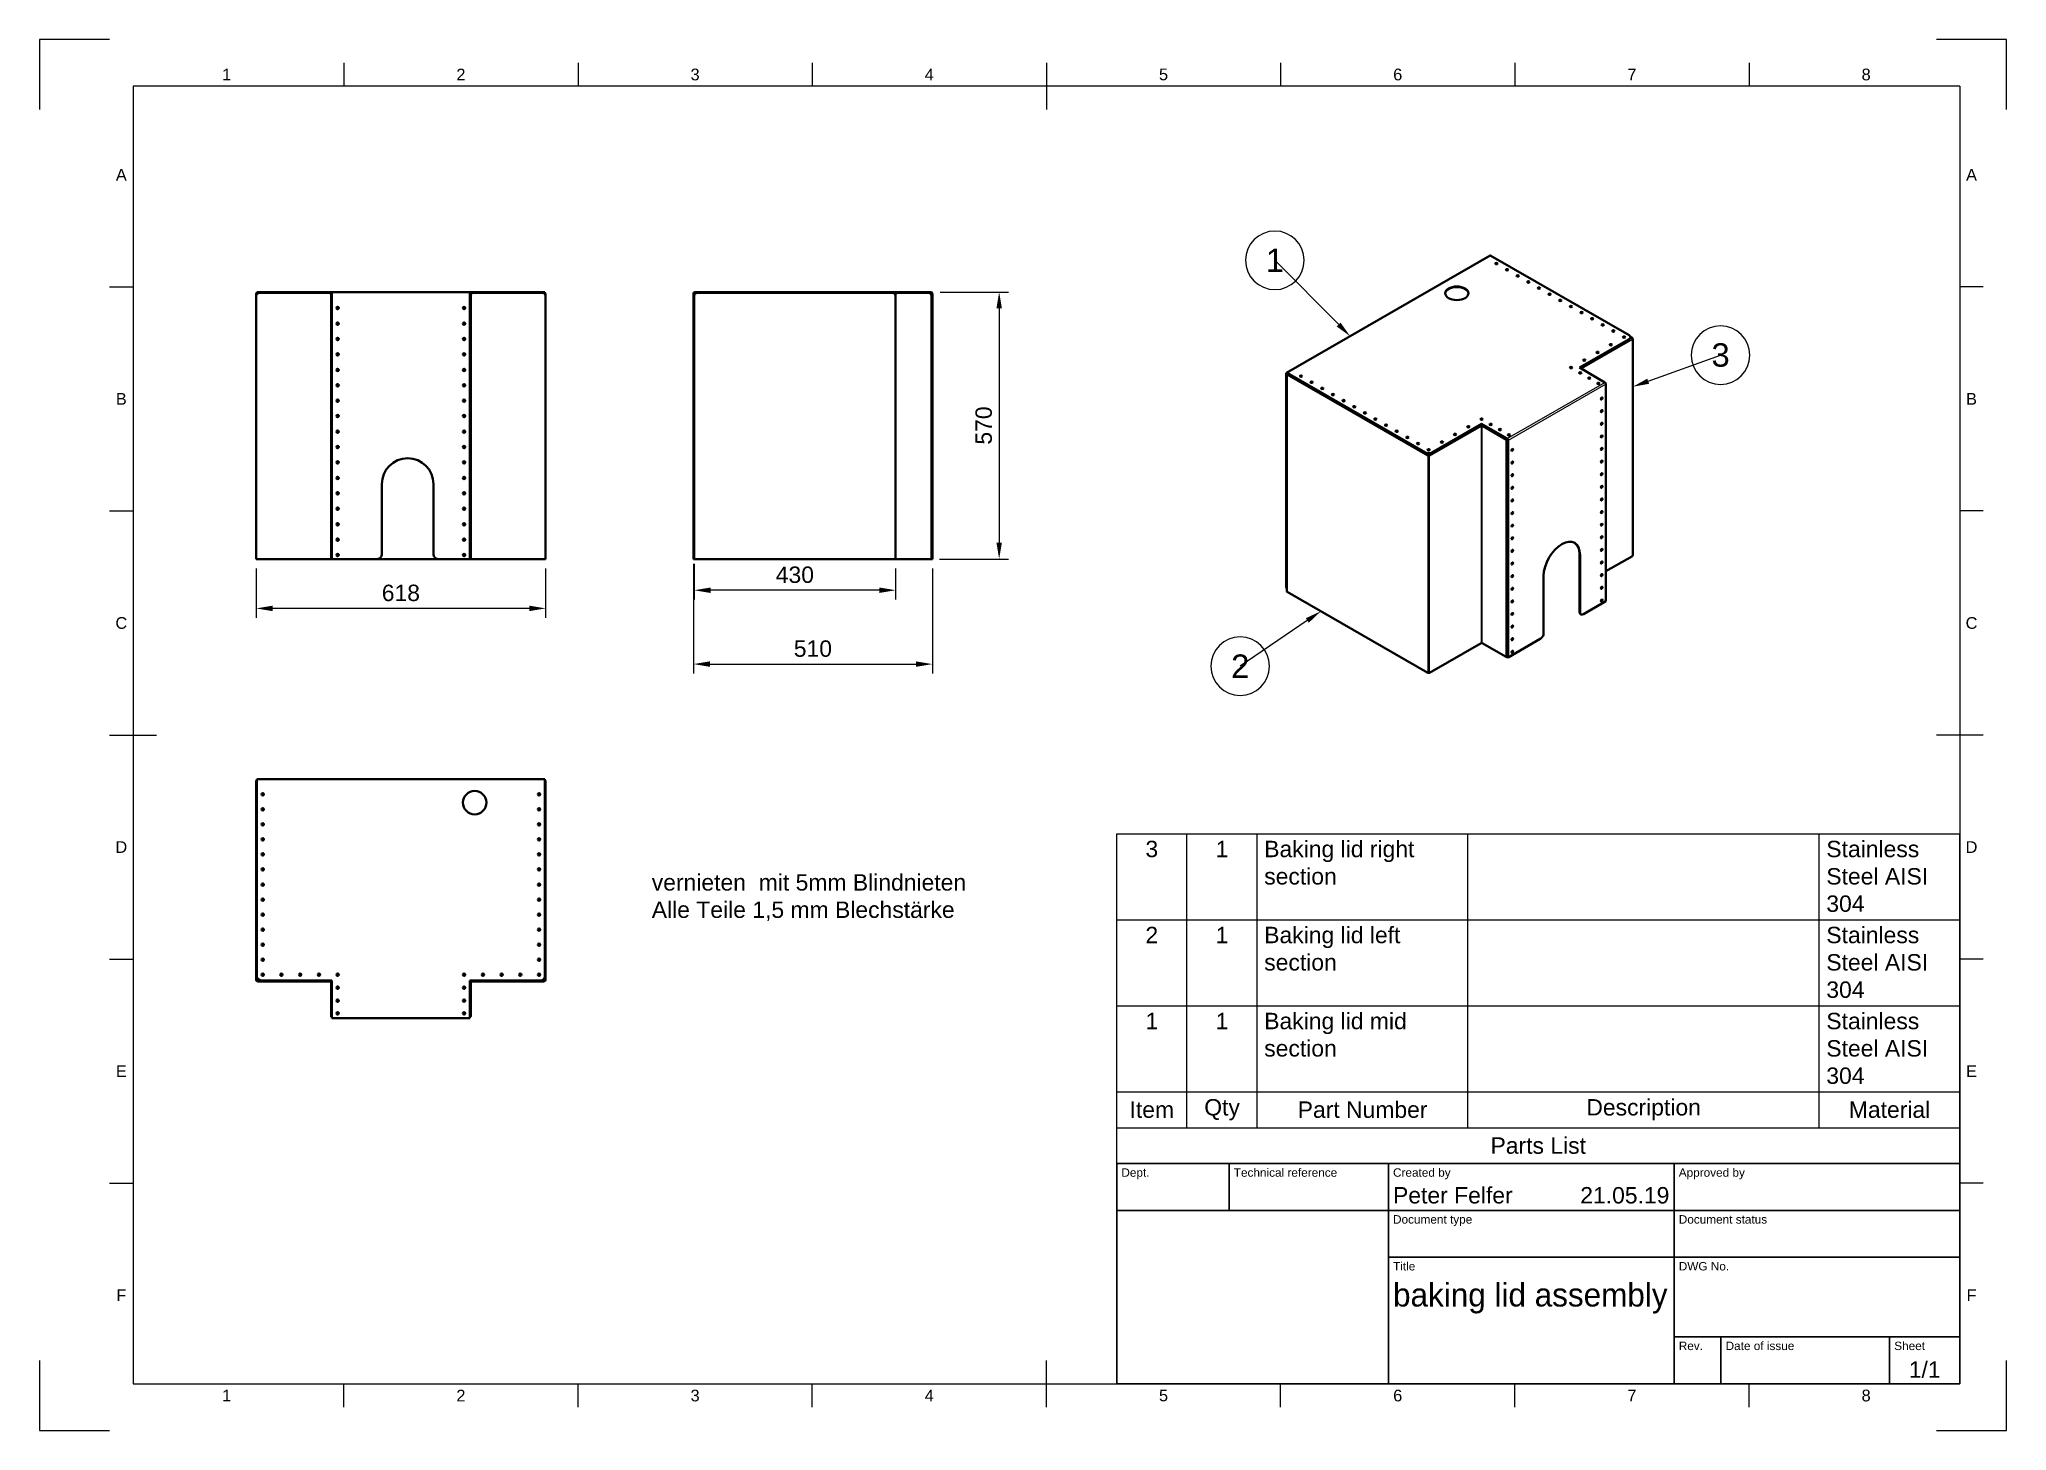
# Model space of a CAD drawing. Header units: millimetres. Extents: x 0 to 420, y 0 to 297.
import ezdxf
from ezdxf import colors
from ezdxf.entities.mleader import LeaderData, LeaderLine
from ezdxf.enums import TextEntityAlignment as Align
from ezdxf.math import Vec2, Vec3

# ---------------------------------------------------------------- set-up
doc = ezdxf.new("R2010")
doc.units = ezdxf.units.MM
doc.header["$LTSCALE"] = 0.75
for name, color, linetype, lineweight in [('Balloons', 7, 'Continuous', 25), ('Border', 7, 'Continuous', 25), ('FD_Dimensions', 7, 'Continuous', 25), ('Notes', 7, 'Continuous', 25), ('Parts Lists', 7, 'Continuous', 25), ('TitleBlock', 7, 'Continuous', 35), ('Visible', 7, 'Continuous', 50), ('Visible Narrow', 7, 'Continuous', 25)]:
    doc.layers.add(name, color=color, linetype=linetype, lineweight=lineweight)
doc.styles.add('FusionTitle', font='')
doc.styles.get("Standard").update_dxf_attribs({"font": 'arial.ttf'})
doc.styles.get('FusionTitle').set_extended_font_data('Arial Unicode MS')
doc.dimstyles.new('Dim-ISO-25', dxfattribs={"dimtxt": 3.5, "dimasz": 3.5, "dimexe": 2, "dimexo": 2, "dimgap": 1.5, "dimtad": 1, "dimzin": 12, "dimdsep": 46, "dimtxsty": 'Standard', "dimcen": 0, "dimazin": 3, "dimtp": 0.1, "dimtm": 0.1, "dimtfac": 0.714, "dimtmove": 0, "dimatfit": 3, "dimfxl": 1, "dimtzin": 12, "dimarcsym": 0})

msp = doc.modelspace()

# ---------------------------------------------------------------- texts
at = {"layer": 'Notes', "insert": (130.7454, 118.7868), "char_height": 3.5, "attachment_point": 1}
msp.add_mtext_dynamic_manual_height_columns('vernieten  mit 5mm Blindnieten\\PAlle Teile 1,5 mm Blechstärke', width=82.302825, gutter_width=17.5, heights=[0], dxfattribs=at)

# ---------------------------------------------------------------- blocks, each defined once
blk = doc.blocks.new('ISO_A3_SHEET')
at = {"layer": 'Border'}
for p, q in [((15, 297), (0, 297)), ((0, 297), (0, 282)), ((420, 297), (405, 297)), ((420, 282), (420, 297)), ((65, 292), (65, 287)), ((115, 292), (115, 287)), ((165, 292), (165, 287)), ((215, 292), (215, 282)), ((265, 292), (265, 287)), ((315, 292), (315, 287)), ((365, 292), (365, 287)), ((410, 287), (20, 287)), ((20, 287), (20, 10)), ((410, 287), (410, 10)), ((15, 244.16666), (20, 244.16666)), ((415, 244.16666), (410, 244.16666)), ((15, 196.33333), (20, 196.33333)), ((415, 196.33333), (410, 196.33333)), ((15, 148.5), (25, 148.5)), ((415, 148.5), (405, 148.5)), ((15, 100.66667), (20, 100.66667)), ((415, 100.66667), (410, 100.66667)), ((15, 52.83334), (20, 52.83334)), ((415, 52.83334), (410, 52.83334)), ((0, 15), (0, 0)), ((215, 5), (215, 15)), ((420, 0), (420, 15)), ((20, 10), (410, 10)), ((65, 5), (65, 10)), ((115, 5), (115, 10)), ((165, 5), (165, 10)), ((265, 5), (265, 10)), ((315, 5), (315, 10)), ((365, 5), (365, 10)), ((0, 0), (15, 0)), ((405, 0), (420, 0))]:
    blk.add_line(p, q, dxfattribs=at)
at = {"layer": 'Border', "style": 'FusionTitle'}
for s, p in [('1', (40, 289.5)), ('2', (90, 289.5)), ('3', (140, 289.5)), ('4', (190, 289.5)), ('5', (240, 289.5)), ('6', (290, 289.5)), ('7', (340, 289.5)), ('8', (390, 289.5)), ('A', (17.5, 268.08333)), ('A', (412.5, 268.08333)), ('B', (17.5, 220.25)), ('B', (412.5, 220.25)), ('C', (17.5, 172.41667)), ('C', (412.5, 172.41667)), ('D', (17.5, 124.58334)), ('D', (412.5, 124.58334)), ('E', (17.5, 76.75001)), ('E', (412.5, 76.75001)), ('F', (17.5, 28.91668)), ('F', (412.5, 28.91668)), ('1', (40, 7.5)), ('2', (90, 7.5)), ('3', (140, 7.5)), ('4', (190, 7.5)), ('5', (240, 7.5)), ('6', (290, 7.5)), ('7', (340, 7.5)), ('8', (390, 7.5))]:
    blk.add_text(s, height=2.5, dxfattribs=at).set_placement(p, align=Align.MIDDLE)
blk = doc.blocks.new('ISO_TITLEBLOCK')
at = {"layer": 'TitleBlock'}
for p, q in [((0, 47), (-180, 47)), ((-180, 47), (-180, 0)), ((-156, 37), (-156, 47)), ((-122, 0), (-122, 47)), ((-61, 0), (-61, 47)), ((0, 0), (0, 47)), ((-180, 37), (0, 37)), ((-122, 27), (0, 27)), ((-61, 10), (0, 10)), ((-51, 0), (-51, 10)), ((-15, 0), (-15, 10)), ((-180, 0), (0, 0))]:
    blk.add_line(p, q, dxfattribs=at)
at = {"layer": 'TitleBlock', "style": 'FusionTitle'}
for s, p in [('Dept.', (-179, 46)), ('Technical reference', (-155, 46)), ('Created by', (-121, 46)), ('Approved by', (-60, 46)), ('Document type', (-121, 36)), ('Document status', (-60, 36)), ('Title', (-121, 26)), ('DWG No.', (-60, 26)), ('Rev.', (-60, 9)), ('Date of issue', (-50, 9)), ('Sheet', (-14, 9))]:
    blk.add_text(s, height=1.8, dxfattribs=at).set_placement(p, align=Align.TOP_LEFT)
for tag, p, height in [('DEPT', (-179, 38.5), 3.5), ('TECHNICAL_REFERENCE', (-155, 38.5), 3.5), ('CREATED_BY', (-121, 38.5), 3.5), ('APPROVED_BY', (-60, 38.5), 3.5), ('DOCUMENT_TYPE', (-121, 28.5), 3.5), ('DOCUMENT_STATUS', (-60, 28.5), 3.5), ('TITLE_1', (-121, 16.5), 5), ('TITLE_2', (-121, 9), 5), ('TITLE_3', (-121, 1.5), 5), ('DATE_OF_ISSUE', (-50, 1.5), 3.5)]:
    blk.add_attdef(tag, p, '', height=height, dxfattribs=at)
for tag, p in [('CREATED_DATE', (-62, 38.5)), ('APPROVED_DATE', (-1, 38.5))]:
    blk.add_attdef(tag, text='', height=3.5, dxfattribs=at).set_placement(p, align=Align.RIGHT)
for tag, height, p in [('DRAWING_NUMBER', 5, (-30.5, 16.6)), ('REV', 3.5, (-56, 3.1)), ('SHEET', 3.5, (-7.5, 3.1))]:
    blk.add_attdef(tag, text='', height=height, dxfattribs=at).set_placement(p, align=Align.MIDDLE)
blk = doc.blocks.new('*T7')
at = {"layer": 'Parts Lists', "color": 0, "linetype": 'ByBlock', "lineweight": -2, "transparency": 16777216}
for p, q in [((0, 70.420646), (180, 70.420646)), ((0, 0), (0, 70.420646)), ((15, 7.666667), (15, 70.420646)), ((30, 7.666667), (30, 70.420646)), ((75, 7.666667), (75, 70.420646)), ((150, 7.666667), (150, 70.420646)), ((180, 0), (180, 70.420646)), ((0, 52.058208), (180, 52.058208)), ((0, 33.695771), (180, 33.695771)), ((0, 15.333333), (180, 15.333333)), ((0, 7.666667), (180, 7.666667)), ((0, 0), (180, 0))]:
    blk.add_line(p, q, dxfattribs=at)
at = {"layer": 'Parts Lists', "color": 0, "transparency": 16777216, "char_height": 3.5}
for s, insert, width, attachment_point in [('3', (7.5, 68.920646), 12, 2), ('1', (22.5, 68.920646), 12, 2), ('Baking lid right section', (31.5, 68.920646), 42, 1), ('Stainless Steel AISI 304', (151.5, 68.920646), 27, 1), ('2', (7.5, 50.558208), 12, 2), ('1', (22.5, 50.558208), 12, 2), ('Baking lid left section', (31.5, 50.558208), 42, 1), ('Stainless Steel AISI 304', (151.5, 50.558208), 27, 1), ('1', (7.5, 32.195771), 12, 2), ('1', (22.5, 32.195771), 12, 2), ('Baking lid mid section', (31.5, 32.195771), 42, 1), ('Stainless Steel AISI 304', (151.5, 32.195771), 27, 1), ('Item', (7.5, 11.5), 12, 5), ('Qty', (22.5, 11.5), 12, 5), ('Part Number', (52.5, 11.5), 42, 5), ('Description', (112.5, 11.5), 72, 5), ('Material', (165, 11.5), 27, 5), ('Parts List', (90, 3.833333), 177, 5)]:
    blk.add_mtext(s, dxfattribs=dict(at, insert=insert, width=width, attachment_point=attachment_point))
blk = doc.blocks.new('*B9')
at = {"transparency": 16777216}
for start, end in [(90, 270), (270, 90)]:
    blk.add_arc((0, 0), 6.25, start, end, dxfattribs=at)
at = {"transparency": 16777216, "insert": (0, 0), "char_height": 5, "attachment_point": 5}
blk.add_mtext('2', dxfattribs=at)
blk = doc.blocks.new('*B10')
at = {"transparency": 16777216}
for start, end in [(90, 270), (270, 90)]:
    blk.add_arc((0, 0), 6.25, start, end, dxfattribs=at)
at = {"transparency": 16777216, "insert": (0, 0), "char_height": 5, "attachment_point": 5}
blk.add_mtext('1', dxfattribs=at)
blk = doc.blocks.new('*B11')
at = {"transparency": 16777216}
for start, end in [(90, 270), (270, 90)]:
    blk.add_arc((0, 0), 6.25, start, end, dxfattribs=at)
at = {"transparency": 16777216, "insert": (0, 0), "char_height": 5, "attachment_point": 5}
blk.add_mtext('3', dxfattribs=at)
blk = doc.blocks.new('*D16')
at = {"layer": 'Defpoints', "color": 0, "transparency": 16777216}
for p in [(139.647137, 187.065647), (190.647137, 186.065647), (190.647137, 163.637089)]:
    blk.add_point(p, dxfattribs=at)
at = {"layer": 'FD_Dimensions', "lineweight": -2, "transparency": 16777216}
for p, q in [((139.647137, 185.065647), (139.647137, 161.637089)), ((190.647137, 184.065647), (190.647137, 161.637089)), ((143.147137, 163.637089), (187.147137, 163.637089))]:
    blk.add_line(p, q, dxfattribs=at)
at = {"layer": 'FD_Dimensions', "transparency": 16777216}
for points in [[(143.147137, 164.220422), (143.147137, 163.053755), (139.647137, 163.637089)], [(187.147137, 164.220422), (187.147137, 163.053755), (190.647137, 163.637089)]]:
    blk.add_solid(points, dxfattribs=at)
at = {"layer": 'FD_Dimensions', "color": 0, "transparency": 16777216, "insert": (165.147137, 166.924094), "char_height": 3.5, "attachment_point": 5}
blk.add_mtext('510', dxfattribs=at)
blk = doc.blocks.new('*D17')
at = {"layer": 'Defpoints', "color": 0, "transparency": 16777216}
for p in [(190.347137, 243.065647), (190.197137, 186.065647), (204.910257, 186.065647)]:
    blk.add_point(p, dxfattribs=at)
at = {"layer": 'FD_Dimensions', "lineweight": -2, "transparency": 16777216}
for p, q in [((192.347137, 243.065647), (206.910257, 243.065647)), ((204.910257, 239.565647), (204.910257, 189.565647)), ((192.197137, 186.065647), (206.910257, 186.065647))]:
    blk.add_line(p, q, dxfattribs=at)
at = {"layer": 'FD_Dimensions', "transparency": 16777216}
for points in [[(204.326924, 239.565647), (205.493591, 239.565647), (204.910257, 243.065647)], [(204.326924, 189.565647), (205.493591, 189.565647), (204.910257, 186.065647)]]:
    blk.add_solid(points, dxfattribs=at)
at = {"layer": 'FD_Dimensions', "color": 0, "transparency": 16777216, "insert": (201.623252, 214.565647), "char_height": 3.5, "attachment_point": 5, "rotation": 90}
blk.add_mtext('570', dxfattribs=at)
blk = doc.blocks.new('*D18')
at = {"layer": 'Defpoints', "color": 0, "transparency": 16777216}
for p in [(139.797137, 187.065647), (182.797137, 186.065647), (139.797137, 179.403174)]:
    blk.add_point(p, dxfattribs=at)
at = {"layer": 'FD_Dimensions', "lineweight": -2, "transparency": 16777216}
for p, q in [((139.797137, 185.065647), (139.797137, 177.403174)), ((182.797137, 184.065647), (182.797137, 177.403174)), ((179.297137, 179.403174), (143.297137, 179.403174))]:
    blk.add_line(p, q, dxfattribs=at)
at = {"layer": 'FD_Dimensions', "transparency": 16777216}
for points in [[(143.297137, 179.986507), (143.297137, 178.819841), (139.797137, 179.403174)], [(179.297137, 179.986507), (179.297137, 178.819841), (182.797137, 179.403174)]]:
    blk.add_solid(points, dxfattribs=at)
at = {"layer": 'FD_Dimensions', "color": 0, "transparency": 16777216, "insert": (161.297137, 182.691373), "char_height": 3.5, "attachment_point": 5}
blk.add_mtext('430', dxfattribs=at)
blk = doc.blocks.new('*D19')
at = {"layer": 'Defpoints', "color": 0, "transparency": 16777216}
for p in [(46.28327, 186.065647), (108.08327, 186.065647), (46.28327, 175.525029)]:
    blk.add_point(p, dxfattribs=at)
at = {"layer": 'FD_Dimensions', "lineweight": -2, "transparency": 16777216}
for p, q in [((46.28327, 184.065647), (46.28327, 173.525029)), ((108.08327, 184.065647), (108.08327, 173.525029)), ((104.58327, 175.525029), (49.78327, 175.525029))]:
    blk.add_line(p, q, dxfattribs=at)
at = {"layer": 'FD_Dimensions', "transparency": 16777216}
for points in [[(49.78327, 176.108362), (49.78327, 174.941696), (46.28327, 175.525029)], [(104.58327, 176.108362), (104.58327, 174.941696), (108.08327, 175.525029)]]:
    blk.add_solid(points, dxfattribs=at)
at = {"layer": 'FD_Dimensions', "color": 0, "transparency": 16777216, "insert": (77.18327, 178.812034), "char_height": 3.5, "attachment_point": 5}
blk.add_mtext('618', dxfattribs=at)

# ---------------------------------------------------------------- dimensions: what is measured, and where the dimension line sits
at = {"layer": 'FD_Dimensions'}
for base, p1, p2, angle, picture, middle in [((204.9103, 186.0656), (190.3471, 243.0656), (190.1971, 186.0656), 90, '*D17', (201.6233, 214.5656)), ((46.2833, 175.525), (108.0833, 186.0656), (46.2833, 186.0656), 180, '*D19', (77.1833, 178.812)), ((139.7971, 179.4032), (182.7971, 186.0656), (139.7971, 187.0656), 180, '*D18', (161.2971, 182.6914))]:
    dim = msp.add_linear_dim(base=base, p1=p1, p2=p2, angle=angle, dimstyle='Dim-ISO-25', override={"dimlfac": 10, "dimclrd": 256, "dimclre": 256}, dxfattribs=at)
    dim.commit()
    dim.dimension.update_dxf_attribs({"geometry": picture, "text_midpoint": middle})
dim = msp.add_linear_dim(base=(190.6471, 163.6371), p1=(139.6471, 187.0656), p2=(190.6471, 186.0656), dimstyle='Dim-ISO-25', override={"dimlfac": 10, "dimclrd": 256, "dimclre": 256}, dxfattribs=at)
dim.commit()
dim.dimension.update_dxf_attribs({"geometry": '*D16', "text_midpoint": (165.1471, 166.9241)})

# ---------------------------------------------------------------- linework, layer by layer
at = {"layer": 'Visible', "extrusion": (0.707107, -0.407196, 0.578093)}
for p, q in [((309.7487, 250.8345), (266.2616, 225.7919)), ((339.3847, 233.8397), (309.8984, 250.8198)), ((328.7781, 226.9174), (339.3847, 233.0253)), ((328.8846, 226.8561), (339.3847, 232.9027)), ((339.6611, 233.5367), (339.9918, 233.3462)), ((339.8047, 233.2667), (339.6748, 233.2667)), ((339.6776, 233.3099), (339.6776, 233.4325)), ((339.8047, 233.3531), (339.6776, 233.3531)), ((339.8047, 233.3531), (339.8047, 233.2667)), ((340.1797, 233.0646), (340.1797, 186.8323)), ((334.2229, 223.782), (328.7781, 226.9174)), ((266.1992, 225.6541), (266.1992, 180.1167)), ((266.3052, 225.593), (266.3052, 180.0557)), ((266.3234, 225.4093), (266.3234, 179.177)), ((266.4113, 225.7772), (295.8977, 208.7972)), ((295.8977, 208.6745), (266.4113, 225.6546)), ((266.4113, 225.5674), (266.487, 225.611)), ((266.4113, 225.5674), (266.4895, 225.5224)), ((266.4113, 225.5315), (266.4113, 225.5674)), ((266.4113, 225.5315), (266.4732, 225.4959)), ((328.9024, 225.6931), (328.9024, 225.6568)), ((334.435, 223.4145), (334.435, 177.0596)), ((297.3119, 208.7972), (307.9185, 214.9051)), ((307.9185, 214.7825), (297.3119, 208.6745)), ((307.9185, 214.7825), (307.9185, 214.9051)), ((307.9185, 214.9051), (313.3632, 211.7697)), ((313.3632, 211.6471), (307.9185, 214.7825)), ((308.1306, 215.8469), (308.1306, 215.8766)), ((308.1306, 214.6274), (308.1306, 214.6603)), ((313.1511, 211.4018), (313.2571, 211.4629)), ((313.3632, 211.6471), (313.3632, 211.6466)), ((313.3725, 211.6412), (313.3632, 211.6466)), ((313.4693, 165.1084), (313.4693, 211.4633)), ((313.5753, 211.4023), (313.5753, 165.0473)), ((296.5298, 209.4227), (296.5298, 209.3)), ((296.5298, 208.4327), (296.5298, 208.5075)), ((296.5298, 208.4327), (296.5298, 208.31)), ((296.6798, 209.3), (296.6798, 209.4227)), ((296.6798, 208.4327), (296.6798, 208.5075)), ((296.6798, 208.4327), (296.6798, 208.31)), ((328.8135, 174.7621), (328.8135, 187.0253)), ((328.9196, 186.9642), (328.9196, 174.701)), ((340.0918, 186.7102), (334.435, 183.4526)), ((321.1414, 170.2219), (321.1414, 182.4851)), ((296.3926, 161.7898), (266.4113, 179.0549)), ((329.6267, 174.2907), (334.435, 177.0596)), ((329.1276, 174.2416), (329.0216, 174.3027)), ((307.8124, 168.1217), (296.8169, 161.7898)), ((313.1511, 165.1695), (308.0245, 168.1217)), ((313.5753, 165.0473), (320.4343, 168.9971)), ((313.5753, 165.0473), (313.4693, 165.1084))]:
    msp.add_line(p, q, dxfattribs=at)
at = {"layer": 'Visible'}
for p, q in [((46.2833, 242.6156), (46.5833, 242.6156)), ((46.2833, 242.6156), (46.2833, 186.0656)), ((46.4333, 243.0656), (47.4333, 243.0656)), ((46.4333, 243.0656), (46.4333, 242.9156)), ((46.4333, 242.9156), (46.4333, 242.8755)), ((46.5833, 242.9156), (46.4333, 242.9156)), ((46.5833, 242.9156), (46.5833, 242.7656)), ((46.5833, 242.9156), (46.6751, 242.9156)), ((46.6186, 242.7656), (46.5833, 242.7656)), ((46.5932, 242.6596), (46.5833, 242.6596)), ((46.5833, 242.6596), (46.5833, 242.6156)), ((46.6893, 242.9156), (46.6751, 242.9156)), ((46.6893, 242.9156), (46.9065, 242.9156)), ((47.4333, 242.9156), (46.9065, 242.9156)), ((47.4333, 243.0656), (62.4333, 243.0656)), ((62.4333, 242.9156), (47.4333, 242.9156)), ((62.1333, 242.9156), (62.1333, 242.6156)), ((62.2833, 242.6156), (62.1333, 242.6156)), ((62.4333, 242.6156), (62.2833, 242.6156)), ((62.2833, 186.0656), (62.2833, 242.6156)), ((62.4333, 242.7656), (62.4333, 243.0656)), ((62.4333, 243.0656), (91.9333, 243.0656)), ((62.4333, 242.7656), (62.4333, 186.0656)), ((91.9333, 242.7656), (91.9333, 243.0656)), ((91.9333, 243.0656), (106.9333, 243.0656)), ((91.9333, 242.9156), (106.9333, 242.9156)), ((91.9333, 242.7656), (91.9333, 186.0656)), ((91.9333, 242.6156), (92.0833, 242.6156)), ((92.0833, 242.6156), (92.0833, 186.0656)), ((92.2333, 242.6156), (92.0833, 242.6156)), ((92.2333, 242.9156), (92.2333, 242.6156)), ((106.9333, 243.0656), (107.9333, 243.0656)), ((107.4601, 242.9156), (106.9333, 242.9156)), ((107.4601, 242.9156), (107.6772, 242.9156)), ((107.6914, 242.9156), (107.6772, 242.9156)), ((107.7833, 242.9156), (107.6914, 242.9156)), ((107.7833, 242.7656), (107.7479, 242.7656)), ((107.7833, 242.6596), (107.7733, 242.6596)), ((107.9333, 242.9156), (107.7833, 242.9156)), ((107.7833, 242.9156), (107.7833, 242.7656)), ((107.7833, 242.6156), (107.7833, 242.6596)), ((107.7833, 242.6156), (108.0833, 242.6156)), ((107.9333, 242.9156), (107.9333, 243.0656)), ((107.9333, 242.8755), (107.9333, 242.9156)), ((108.0833, 186.0656), (108.0833, 242.6156)), ((73.1333, 187.0656), (73.1333, 202.0656)), ((84.1333, 202.0656), (84.1333, 187.0656)), ((63.7333, 199.8472), (63.7333, 200.3371)), ((63.7333, 196.5531), (63.7333, 197.0429)), ((63.7333, 193.2589), (63.7333, 193.7488)), ((63.7333, 189.9648), (63.7333, 190.4547)), ((46.5833, 186.0656), (46.2833, 186.0656)), ((62.1333, 186.0656), (46.5833, 186.0656)), ((62.1333, 186.0656), (62.2833, 186.0656)), ((62.4333, 186.0656), (62.2833, 186.0656)), ((62.4333, 186.0656), (72.1333, 186.0656)), ((63.7333, 187.0656), (63.7333, 187.1606)), ((72.1333, 186.0656), (85.1333, 186.0656)), ((85.1333, 186.0656), (91.9333, 186.0656)), ((91.9333, 186.0656), (92.0833, 186.0656)), ((92.0833, 186.0656), (92.2333, 186.0656)), ((107.7833, 186.0656), (92.2333, 186.0656)), ((108.0833, 186.0656), (107.7833, 186.0656))]:
    msp.add_line(p, q, dxfattribs=at)
at = {"layer": 'Visible', "extrusion": (1, -2e-16, 2.967e-13)}
for p, q in [((139.6471, 242.7656), (139.6471, 187.0656)), ((139.7971, 242.7656), (139.7971, 187.0656)), ((139.7971, 242.6596), (139.9471, 242.6596)), ((139.7971, 242.6156), (140.0971, 242.6156)), ((139.9471, 243.0656), (181.6471, 243.0656)), ((181.6471, 242.9156), (139.9471, 242.9156)), ((139.9471, 242.6596), (139.9471, 242.6156)), ((140.0532, 242.9156), (140.0532, 242.7656)), ((140.0971, 242.7656), (140.0532, 242.7656)), ((140.0971, 242.9156), (140.0971, 242.6156)), ((181.6471, 243.0656), (182.6471, 243.0656)), ((182.1739, 242.9156), (181.6471, 242.9156)), ((182.1739, 242.9156), (182.3911, 242.9156)), ((182.4053, 242.9156), (182.3911, 242.9156)), ((182.4971, 242.9156), (182.4053, 242.9156)), ((182.4971, 242.7656), (182.4618, 242.7656)), ((182.4971, 242.9156), (182.4971, 242.7656)), ((182.6471, 242.9156), (182.4971, 242.9156)), ((182.4971, 242.6156), (182.7971, 242.6156)), ((182.6471, 243.0656), (190.3471, 243.0656)), ((182.6471, 242.9156), (182.6471, 243.0656)), ((190.3471, 242.9156), (182.6471, 242.9156)), ((182.9471, 242.6156), (182.7971, 242.6156)), ((182.7971, 186.0656), (182.7971, 242.6156)), ((182.9471, 242.9156), (182.9471, 242.6156)), ((190.1971, 242.9156), (190.1971, 242.6156)), ((190.2411, 242.7656), (190.1971, 242.7656)), ((190.4971, 242.6156), (190.1971, 242.6156)), ((190.2411, 242.9156), (190.2411, 242.7656)), ((190.3471, 242.6156), (190.3471, 242.6596)), ((190.4971, 242.6596), (190.3471, 242.6596)), ((190.4971, 186.0656), (190.4971, 242.7656)), ((190.6471, 242.7656), (190.6471, 186.0656)), ((139.6471, 186.0656), (139.6471, 187.0656)), ((139.6471, 186.0656), (139.7971, 186.0656)), ((139.7971, 187.0656), (139.7971, 186.5389)), ((139.7971, 186.0656), (139.7971, 186.5389)), ((139.7971, 186.0656), (140.0971, 186.0656)), ((182.4971, 186.0656), (140.0971, 186.0656)), ((182.7971, 186.0656), (182.4971, 186.0656)), ((182.7971, 186.0656), (182.9471, 186.0656)), ((190.1971, 186.0656), (182.9471, 186.0656)), ((190.4971, 186.0656), (190.1971, 186.0656)), ((190.6471, 186.0656), (190.4971, 186.0656))]:
    msp.add_line(p, q, dxfattribs=at)
at = {"layer": 'Visible', "extrusion": (-1e-16, -1, 2.967e-13)}
for p, q in [((46.2833, 96.2125), (46.2833, 138.6125)), ((46.4333, 138.6125), (46.2833, 138.6125)), ((46.4333, 139.0625), (107.9333, 139.0625)), ((46.4333, 139.0625), (46.4333, 138.7625)), ((46.4333, 138.7625), (46.4333, 97.0625)), ((107.9333, 139.0625), (107.9333, 138.7625)), ((107.9333, 97.0625), (107.9333, 138.7625)), ((107.9333, 138.6125), (108.0833, 138.6125)), ((108.0833, 138.6125), (108.0833, 96.2125)), ((46.4333, 96.2125), (46.2833, 96.2125)), ((46.5833, 96.3185), (46.6751, 96.4104)), ((62.1333, 95.9125), (46.5833, 95.9125)), ((46.6893, 96.2125), (46.7812, 96.3043)), ((47.4333, 96.0625), (62.4333, 96.0625)), ((62.1333, 96.0625), (62.1333, 95.9125)), ((62.2833, 88.5125), (62.2833, 95.7625)), ((62.4333, 95.7625), (62.2833, 95.7625)), ((62.4333, 96.0625), (62.4333, 88.3625)), ((91.9333, 96.0625), (106.9333, 96.0625)), ((91.9333, 88.3625), (91.9333, 96.0625)), ((91.9333, 95.7625), (92.0833, 95.7625)), ((92.0833, 95.7625), (92.0833, 88.5125)), ((92.2333, 96.0625), (92.2333, 95.9125)), ((107.7833, 95.9125), (92.2333, 95.9125)), ((107.6772, 96.2125), (107.5854, 96.3043)), ((107.7833, 96.3185), (107.6914, 96.4104)), ((108.0833, 96.2125), (107.9333, 96.2125)), ((62.4333, 88.5125), (62.2833, 88.5125)), ((62.4333, 88.0625), (62.4333, 88.3625)), ((91.9333, 88.5125), (92.0833, 88.5125)), ((91.9333, 88.0625), (91.9333, 88.3625)), ((91.9333, 88.0625), (62.4333, 88.0625))]:
    msp.add_line(p, q, dxfattribs=at)
at = {"layer": 'Visible', "extrusion": (0, 0, -1)}
for centre, radius in [((-63.6833, 239.6215), 0.25), ((-90.6833, 239.6215), 0.25), ((-63.6833, 236.3274), 0.25), ((-90.6833, 236.3274), 0.25), ((-63.6833, 233.0333), 0.25), ((-90.6833, 233.0333), 0.25), ((-63.6833, 229.7392), 0.25), ((-90.6833, 229.7392), 0.25), ((-63.6833, 226.4451), 0.25), ((-63.6833, 223.1509), 0.25), ((-90.6833, 226.4451), 0.25), ((-90.6833, 223.1509), 0.25), ((-63.6833, 219.8568), 0.25), ((-90.6833, 219.8568), 0.25), ((-63.6833, 216.5627), 0.25), ((-90.6833, 216.5627), 0.25), ((-63.6833, 213.2686), 0.25), ((-63.6833, 209.9745), 0.25), ((-90.6833, 213.2686), 0.25), ((-90.6833, 209.9745), 0.25), ((-63.6833, 206.6804), 0.25), ((-90.6833, 206.6804), 0.25), ((-63.6833, 203.3862), 0.25), ((-90.6833, 203.3862), 0.25), ((-63.6833, 200.0921), 0.25), ((-90.6833, 200.0921), 0.25), ((-63.6833, 196.798), 0.25), ((-63.6833, 193.5039), 0.25), ((-90.6833, 196.798), 0.25), ((-90.6833, 193.5039), 0.25), ((-63.6833, 190.2098), 0.25), ((-90.6833, 190.2098), 0.25), ((-63.6833, 186.9156), 0.25), ((-90.6833, 186.9156), 0.25), ((-47.6833, 135.8509), 0.25), ((-92.9333, 134.0625), 2.5), ((-106.6833, 135.8509), 0.25), ((-47.6833, 132.6394), 0.25), ((-106.6833, 132.6394), 0.25), ((-47.6833, 129.4279), 0.25), ((-47.6833, 126.2163), 0.25), ((-106.6833, 129.4279), 0.25), ((-106.6833, 126.2163), 0.25), ((-47.6833, 123.0048), 0.25), ((-106.6833, 123.0048), 0.25), ((-47.6833, 119.7933), 0.25), ((-106.6833, 119.7933), 0.25), ((-47.6833, 116.5817), 0.25), ((-47.6833, 113.3702), 0.25), ((-106.6833, 116.5817), 0.25), ((-106.6833, 113.3702), 0.25), ((-47.6833, 110.1586), 0.25), ((-106.6833, 110.1586), 0.25), ((-47.6833, 106.9471), 0.25), ((-106.6833, 106.9471), 0.25), ((-47.6833, 103.7356), 0.25), ((-106.6833, 103.7356), 0.25), ((-47.6833, 100.524), 0.25), ((-47.6833, 97.3125), 0.25), ((-51.6833, 97.3125), 0.25), ((-55.6833, 97.3125), 0.25), ((-59.6833, 97.3125), 0.25), ((-63.6833, 97.3125), 0.25), ((-90.6833, 97.3125), 0.25), ((-94.6833, 97.3125), 0.25), ((-98.6833, 97.3125), 0.25), ((-102.6833, 97.3125), 0.25), ((-106.6833, 100.524), 0.25), ((-106.6833, 97.3125), 0.25), ((-63.6833, 94.5625), 0.25), ((-90.6833, 94.5625), 0.25), ((-63.6833, 91.8125), 0.25), ((-63.6833, 89.0625), 0.25), ((-90.6833, 91.8125), 0.25), ((-90.6833, 89.0625), 0.25)]:
    msp.add_circle(centre, radius, dxfattribs=at)
for centre, radius, start, end in [((-62.5833, 242.6156), 0.3, 0, 60), ((-78.6333, 202.0656), 5.5, 0, 180), ((-92.9333, 191.0656), 2.5, 333.749035, 344.598121), ((-62.7333, 187.0656), 1, 180, 203.44514), ((-72.1333, 187.0656), 1, 180, 270), ((-85.1333, 187.0656), 1, 270, 0), ((-46.5833, 138.6125), 0.3, 0, 60), ((-47.4333, 97.0625), 1, 270, 0), ((-106.9333, 97.0625), 1, 180, 270), ((-46.5833, 96.2125), 0.3, 270, 0), ((-62.1333, 95.7625), 0.3, 90, 180), ((-92.2333, 95.7625), 0.3, 0, 90), ((-107.7833, 96.2125), 0.3, 180, 270), ((-91.7833, 88.5125), 0.3, 180, 240)]:
    msp.add_arc(centre, radius, start, end, dxfattribs=at)
at = {"layer": 'Visible'}
for centre, radius, start, end in [((91.7833, 242.6156), 0.3, 0, 60), ((139.9471, 242.7656), 0.3, 90, 180), ((139.9471, 242.7656), 0.15, 90, 180), ((190.3471, 242.7656), 0.15, 0, 90), ((107.7833, 138.6125), 0.3, 0, 60), ((46.5833, 96.2125), 0.15, 180, 270), ((62.1333, 95.7625), 0.15, 0, 90), ((92.2333, 95.7625), 0.15, 90, 180), ((107.7833, 96.2125), 0.15, 270, 0), ((62.5833, 88.5125), 0.3, 180, 240)]:
    msp.add_arc(centre, radius, start, end, dxfattribs=at)
at = {"layer": 'Visible', "extrusion": (0, -2e-16, -1)}
msp.add_arc((-190.3471, 242.7656), 0.3, 90, 180, dxfattribs=at)
at = {"layer": 'Visible'}
for centre, major_axis, ratio, start_param, end_param in [((309.8984, 250.5745), (-0.1497, 0.26), 0.57809312, -0.78346445, 0), ((311.0733, 249.0026), (-0.25, 0), 0.5758617, 3.58155794, 5.84322002), ((311.0733, 248.8799), (-0.25, 0), 0.5758617, 4.16103515, 5.26374281), ((313.3442, 247.6948), (-0.25, 0), 0.5758617, 3.58155794, 5.84322002), ((302.6152, 242.6754), (2.5, 0), 0.5758617, 0.04260369, 3.09898896), ((313.3442, 247.5722), (0.25, 0), 0.5758617, 1.0194425, 2.12215016), ((315.6151, 246.3871), (-0.25, 0), 0.5758617, 3.58155794, 5.84322002), ((315.6151, 246.2645), (0.25, 0), 0.5758617, 1.0194425, 2.12215016), ((317.886, 245.0794), (0.25, 0), 0.5758617, 0.43996528, 2.70162737), ((317.886, 244.9568), (-0.25, 0), 0.5758617, 4.16103515, 5.26374281), ((320.1569, 243.7717), (0.25, 0), 0.5758617, 0.43996528, 2.70162737), ((320.1569, 243.649), (-0.25, 0), 0.5758617, 4.16103515, 5.26374281), ((322.4278, 242.4639), (0.25, 0), 0.5758617, 0.43996528, 2.70162737), ((322.4278, 242.3413), (-0.25, 0), 0.5758617, 4.16103515, 5.26374281), ((324.6987, 241.1562), (0.25, 0), 0.5758617, 0.43996528, 2.70162737), ((324.6987, 241.0336), (-0.25, 0), 0.5758617, 4.16103515, 5.26374281), ((326.9696, 239.8485), (0.25, 0), 0.5758617, 0.43996528, 2.70162737), ((326.9696, 239.7259), (-0.25, 0), 0.5758617, 4.16103515, 5.26374281), ((329.2405, 238.5408), (0.25, 0), 0.5758617, 0.43996528, 2.70162737), ((329.2405, 238.4181), (-0.25, 0), 0.5758617, 4.16103515, 5.26374281), ((331.5114, 237.233), (-0.25, 0), 0.5758617, 3.58155794, 5.84322002), ((331.5114, 237.1104), (0.25, 0), 0.5758617, 1.0194425, 2.12215016), ((333.7823, 235.9253), (0.25, 0), 0.5758617, 0.43996528, 2.70162737), ((333.7823, 235.8027), (0.25, 0), 0.5758617, 1.0194425, 2.12215016), ((335.4956, 231.6811), (0.25, 0), 0.5758617, 0.43996528, 2.70162737), ((335.4956, 231.5585), (0.25, 0), 0.5758617, 1.0194425, 2.12215016), ((336.0532, 234.6176), (0.25, 0), 0.5758617, 0.43996528, 2.70162737), ((336.0532, 234.495), (-0.25, 0), 0.5758617, 4.16103515, 5.26374281), ((338.3241, 233.3099), (0.25, 0), 0.5758617, 0.43996528, 2.70162737), ((338.3241, 233.1872), (-0.25, 0), 0.5758617, 4.16103515, 5.26374281), ((338.6776, 233.3099), (1, 0), 0.5758617, -0.78539816, 0), ((339.8797, 233.0646), (-0.15, 0), 0.5758617, 3.4496788, 3.62824115), ((327.0104, 226.7947), (-0.25, 0), 0.5758617, 3.58155794, 5.84322002), ((328.8842, 226.7327), (-0.1497, 0.26), 0.57809312, 4.45698616, 5.07594893), ((329.8388, 228.4235), (0.25, 0), 0.5758617, 0.43996528, 2.70162737), ((329.8388, 228.3009), (0.25, 0), 0.5758617, 1.0194425, 2.12215016), ((332.6672, 230.0523), (0.25, 0), 0.5758617, 0.43996528, 2.70162737), ((332.6672, 229.9297), (0.25, 0), 0.5758617, 1.0194425, 2.12215016), ((266.4113, 225.532), (-0.1497, 0.26), 0.57809312, -0.78346445, 0.78733187), ((266.4113, 225.532), (-0.0749, 0.13), 0.57809312, -0.78346445, 0.78733187), ((269.354, 224.978), (0.25, 0), 0.5758617, 0.43996528, 2.70162737), ((269.354, 224.8554), (-0.25, 0), 0.5758617, 4.16103515, 5.26374281), ((271.6249, 223.6703), (-0.25, 0), 0.5758617, 3.58155794, 5.84322002), ((271.6249, 223.5477), (-0.25, 0), 0.5758617, 4.16103515, 5.26374281), ((328.9549, 225.6749), (-0.25, 0), 0.5758617, 3.58155794, 5.84322002), ((328.9549, 225.5523), (-0.25, 0), 0.5758617, 4.16103515, 5.26374281), ((330.8995, 224.5552), (0.25, 0), 0.5758617, 0.43996528, 2.70162737), ((330.8995, 224.4325), (-0.25, 0), 0.5758617, 4.16103515, 5.26374281), ((332.844, 223.4354), (0.25, 0), 0.5758617, 0.43996528, 2.70162737), ((332.844, 223.3127), (-0.25, 0), 0.5758617, 4.16103515, 5.26374281), ((273.8958, 222.3626), (-0.25, 0), 0.5758617, 3.58155794, 5.84322002), ((273.8958, 222.2399), (-0.25, 0), 0.5758617, 4.16103515, 5.26374281), ((276.1667, 221.0548), (0.25, 0), 0.5758617, 0.43996528, 2.70162737), ((276.1667, 220.9322), (-0.25, 0), 0.5758617, 4.16103515, 5.26374281), ((278.4376, 219.7471), (0.25, 0), 0.5758617, 0.43996528, 2.70162737), ((278.4376, 219.6245), (-0.25, 0), 0.5758617, 4.16103515, 5.26374281), ((280.7085, 218.4394), (-0.25, 0), 0.5758617, 3.58155794, 5.84322002), ((280.7085, 218.3168), (-0.25, 0), 0.5758617, 4.16103515, 5.26374281), ((333.339, 220.4572), (0.1248, 0.2166), 0.57809312, 4.15170592, 5.27307204), ((333.445, 220.3962), (0.1248, 0.2166), 0.57809312, 3.57883851, 5.84593945), ((282.9794, 217.1317), (0.25, 0), 0.5758617, 0.43996528, 2.70162737), ((282.9794, 217.009), (0.25, 0), 0.5758617, 1.0194425, 2.12215016), ((285.2503, 215.8239), (0.25, 0), 0.5758617, 0.43996528, 2.70162737), ((285.2503, 215.7013), (-0.25, 0), 0.5758617, 4.16103515, 5.26374281), ((287.5212, 214.5162), (-0.25, 0), 0.5758617, 3.58155794, 5.84322002), ((287.5212, 214.3936), (-0.25, 0), 0.5758617, 4.16103515, 5.26374281), ((305.0901, 214.1717), (0.25, 0), 0.5758617, 0.43996528, 2.70162737), ((305.0901, 214.049), (-0.25, 0), 0.5758617, 4.16103515, 5.26374281), ((307.6003, 214.4761), (-0.1497, 0.26), 0.57809312, 3.92892453, 5.07594893), ((307.9185, 215.8005), (0.25, 0), 0.5758617, 0.43996528, 2.70162737), ((307.9185, 214.2929), (0.15, 0), 0.5758617, 0.78539816, 2.35619449), ((309.863, 214.6807), (-0.25, 0), 0.5758617, 3.58155794, 5.84322002), ((309.863, 214.558), (-0.25, 0), 0.5758617, 4.16103515, 5.26374281), ((333.339, 217.7641), (0.1248, 0.2166), 0.57809312, 4.15170592, 5.27307204), ((333.339, 215.071), (0.1248, 0.2166), 0.57809312, 4.15170592, 5.27307204), ((333.445, 217.7031), (0.1248, 0.2166), 0.57809312, 3.57883851, 5.84593945), ((333.445, 215.01), (0.1248, 0.2166), 0.57809312, 3.57883851, 5.84593945), ((289.7921, 213.2085), (0.25, 0), 0.5758617, 0.43996528, 2.70162737), ((289.7921, 213.0859), (-0.25, 0), 0.5758617, 4.16103515, 5.26374281), ((292.063, 211.9008), (0.25, 0), 0.5758617, 0.43996528, 2.70162737), ((292.063, 211.7781), (-0.25, 0), 0.5758617, 4.16103515, 5.26374281), ((294.3339, 210.593), (0.25, 0), 0.5758617, 0.43996528, 2.70162737), ((294.3339, 210.4704), (-0.25, 0), 0.5758617, 4.16103515, 5.26374281), ((299.4332, 210.9141), (0.25, 0), 0.5758617, 0.43996528, 2.70162737), ((299.4332, 210.7915), (-0.25, 0), 0.5758617, 4.16103515, 5.26374281), ((302.2616, 212.5429), (0.25, 0), 0.5758617, 0.43996528, 2.70162737), ((302.2616, 212.4203), (-0.25, 0), 0.5758617, 4.16103515, 5.26374281), ((311.8076, 213.5609), (0.25, 0), 0.5758617, 0.43996528, 2.70162737), ((311.8076, 213.4382), (0.25, 0), 0.5758617, 1.0194425, 2.12215016), ((313.3632, 211.524), (0.3, 0), 0.5758617, 3.92699082, 5.0737561), ((313.3632, 211.524), (0.0749, 0.13), 0.57809312, 0.78346445, 2.35426078), ((313.3632, 211.524), (-0.15, 0), 0.5758617, 0.78539816, 2.35619449), ((313.3632, 211.5244), (-0.0749, 0.13), 0.57809312, 3.92892453, 5.49972085), ((313.7521, 212.4411), (0.25, 0), 0.5758617, 0.43996528, 2.70162737), ((313.7521, 212.3185), (-0.25, 0), 0.5758617, 4.16103515, 5.26374281), ((333.339, 212.3779), (0.1248, 0.2166), 0.57809312, 4.15170592, 5.27307204), ((333.445, 212.3169), (0.1248, 0.2166), 0.57809312, 3.57883851, 5.84593945), ((296.6048, 209.0817), (1, 0), 0.5758617, 3.92699082, 5.49778714), ((296.6048, 209.2853), (-0.25, 0), 0.5758617, 3.58155794, 5.84322002), ((296.6048, 209.1627), (0.25, 0), 0.5758617, 1.87548898, 2.12215016), ((296.6048, 208.1442), (0.15, 0), 0.5758617, 3.92699082, 5.49778714), ((296.6048, 209.1627), (-0.25, 0), 0.5758617, 4.16103515, 4.40769633), ((314.2471, 209.463), (0.1248, 0.2166), 0.57809312, 4.15170592, 5.27307204), ((314.2471, 206.7699), (0.1248, 0.2166), 0.57809312, 4.15170592, 5.27307204), ((314.3532, 209.4019), (0.1248, 0.2166), 0.57809312, 3.57883851, 5.84593945), ((314.3532, 206.7088), (0.1248, 0.2166), 0.57809312, 3.57883851, 5.84593945), ((333.339, 209.6849), (0.1248, 0.2166), 0.57809312, 4.15170592, 5.27307204), ((333.339, 206.9918), (0.1248, 0.2166), 0.57809312, 4.15170592, 5.27307204), ((333.445, 209.6238), (0.1248, 0.2166), 0.57809312, 3.57883851, 5.84593945), ((333.445, 206.9307), (0.1248, 0.2166), 0.57809312, 3.57883851, 5.84593945), ((314.2471, 204.0768), (0.1248, 0.2166), 0.57809312, 4.15170592, 5.27307204), ((314.3532, 204.0157), (0.1248, 0.2166), 0.57809312, 3.57883851, 5.84593945), ((333.339, 204.2987), (0.1248, 0.2166), 0.57809312, 4.15170592, 5.27307204), ((333.339, 201.6056), (0.1248, 0.2166), 0.57809312, 4.15170592, 5.27307204), ((333.445, 204.2376), (0.1248, 0.2166), 0.57809312, 3.57883851, 5.84593945), ((333.445, 201.5445), (0.1248, 0.2166), 0.57809312, 3.57883851, 5.84593945), ((314.2471, 201.3837), (0.1248, 0.2166), 0.57809312, 4.15170592, 5.27307204), ((314.2471, 198.6906), (0.1248, 0.2166), 0.57809312, 4.15170592, 5.27307204), ((314.3532, 201.3226), (0.1248, 0.2166), 0.57809312, 3.57883851, 5.84593945), ((314.3532, 198.6295), (0.1248, 0.2166), 0.57809312, 3.57883851, 5.84593945), ((333.339, 198.9125), (0.1248, 0.2166), 0.57809312, 4.15170592, 5.27307204), ((333.445, 198.8514), (0.1248, 0.2166), 0.57809312, 3.57883851, 5.84593945), ((314.2471, 195.9975), (0.1248, 0.2166), 0.57809312, 4.15170592, 5.27307204), ((314.2471, 193.3044), (0.1248, 0.2166), 0.57809312, 4.15170592, 5.27307204), ((314.3532, 195.9364), (0.1248, 0.2166), 0.57809312, 3.57883851, 5.84593945), ((314.3532, 193.2433), (0.1248, 0.2166), 0.57809312, 3.57883851, 5.84593945), ((333.339, 196.2194), (0.1248, 0.2166), 0.57809312, 4.15170592, 5.27307204), ((333.339, 193.5263), (0.1248, 0.2166), 0.57809312, 4.15170592, 5.27307204), ((333.445, 196.1583), (0.1248, 0.2166), 0.57809312, 3.57883851, 5.84593945), ((333.445, 193.4652), (0.1248, 0.2166), 0.57809312, 3.57883851, 5.84593945), ((314.2471, 190.6113), (0.1248, 0.2166), 0.57809312, 4.15170592, 5.27307204), ((314.3532, 190.5502), (0.1248, 0.2166), 0.57809312, 3.57883851, 5.84593945), ((324.9244, 184.7857), (2.7447, 4.7662), 0.57809312, -0.78733187, -0.01924874), ((333.339, 190.8332), (0.1248, 0.2166), 0.57809312, 4.15170592, 5.27307204), ((333.445, 190.7721), (0.1248, 0.2166), 0.57809312, 3.57883851, 5.84593945), ((314.2471, 187.9182), (0.1248, 0.2166), 0.57809312, 4.15170592, 5.27307204), ((314.2471, 185.2251), (0.1248, 0.2166), 0.57809312, 4.15170592, 5.27307204), ((314.3532, 187.8571), (0.1248, 0.2166), 0.57809312, 3.57883851, 5.84593945), ((314.3532, 185.164), (0.1248, 0.2166), 0.57809312, 3.57883851, 5.84593945), ((333.339, 188.1401), (0.1248, 0.2166), 0.57809312, 4.15170592, 5.27307204), ((333.339, 185.447), (0.1248, 0.2166), 0.57809312, 4.15170592, 5.27307204), ((333.445, 188.079), (0.1248, 0.2166), 0.57809312, 3.57883851, 5.84593945), ((333.445, 185.3859), (0.1248, 0.2166), 0.57809312, 3.57883851, 5.84593945), ((339.8797, 186.8323), (0.3, 0), 0.5758617, -0.78539816, 0), ((314.2471, 182.532), (0.1248, 0.2166), 0.57809312, 4.15170592, 5.27307204), ((314.3532, 182.4709), (0.1248, 0.2166), 0.57809312, 3.57883851, 5.84593945), ((333.339, 182.7539), (0.1248, 0.2166), 0.57809312, 4.15170592, 5.27307204), ((333.445, 182.6928), (0.1248, 0.2166), 0.57809312, 3.57883851, 5.84593945), ((266.9063, 180.5239), (0.499, 0.8666), 0.57809312, 2.35426078, 2.9561559), ((314.2471, 179.8389), (0.1248, 0.2166), 0.57809312, 4.15170592, 5.27307204), ((314.2471, 177.1458), (0.1248, 0.2166), 0.57809312, 4.15170592, 5.27307204), ((314.3532, 179.7778), (0.1248, 0.2166), 0.57809312, 3.57883851, 5.84593945), ((314.3532, 177.0847), (0.1248, 0.2166), 0.57809312, 3.57883851, 5.84593945), ((333.339, 180.0608), (0.1248, 0.2166), 0.57809312, 4.15170592, 5.27307204), ((333.339, 177.3677), (0.1248, 0.2166), 0.57809312, 4.15170592, 5.27307204), ((333.445, 179.9997), (0.1248, 0.2166), 0.57809312, 3.57883851, 5.84593945), ((333.445, 177.3066), (0.1248, 0.2166), 0.57809312, 3.57883851, 5.84593945), ((314.2471, 174.4527), (0.1248, 0.2166), 0.57809312, 4.15170592, 5.27307204), ((314.3532, 174.3916), (0.1248, 0.2166), 0.57809312, 3.57883851, 5.84593945), ((329.5206, 175.1693), (0.499, 0.8666), 0.57809312, 2.35426078, 3.14159265), ((314.2471, 171.7596), (0.1248, 0.2166), 0.57809312, 4.15170592, 5.27307204), ((314.2471, 169.0665), (0.1248, 0.2166), 0.57809312, 4.15170592, 5.27307204), ((314.3532, 171.6985), (0.1248, 0.2166), 0.57809312, 3.57883851, 5.84593945), ((314.3532, 169.0054), (0.1248, 0.2166), 0.57809312, 3.57883851, 5.84593945), ((313.3632, 165.2917), (0.3, 0), 0.5758617, 3.92699082, 5.0737561), ((314.2471, 166.3734), (0.1248, 0.2166), 0.57809312, 4.15170592, 5.27307204), ((314.3532, 166.3123), (0.1248, 0.2166), 0.57809312, 3.57883851, 5.84593945), ((296.6048, 161.9119), (0.3, 0), 0.5758617, 3.92699082, 5.49778714)]:
    msp.add_ellipse(centre, major_axis=major_axis, ratio=ratio, start_param=start_param, end_param=end_param, dxfattribs=at)
at = {"layer": 'Visible', "extrusion": (-1e-16, 0, -1)}
for centre, major_axis, start_param, end_param in [((311.0733, 249.1252), (-0.25, 0), 3.14159265, 9.42477796), ((315.6151, 246.5097), (-0.25, 0), 3.14159265, 9.42477796), ((315.6151, 246.3871), (-0.25, 0), 0.43996528, 2.70162737), ((317.886, 245.202), (-0.25, 0), 3.14159265, 9.42477796), ((317.886, 245.0794), (0.25, 0), 3.58155794, 5.84322002), ((320.1569, 243.8943), (-0.25, 0), 3.14159265, 9.42477796), ((322.4278, 242.5866), (-0.25, 0), 3.14159265, 9.42477796), ((324.6987, 241.2788), (-0.25, 0), 3.14159265, 9.42477796), ((326.9696, 239.9711), (-0.25, 0), 3.14159265, 9.42477796), ((331.5114, 237.3557), (-0.25, 0), 3.14159265, 9.42477796), ((331.5114, 237.233), (-0.25, 0), 0.43996528, 2.70162737), ((333.7823, 236.0479), (-0.25, 0), 3.14159265, 9.42477796), ((333.7823, 235.9253), (0.25, 0), 3.58155794, 5.84322002), ((335.4956, 231.8037), (-0.25, 0), 3.14159265, 9.42477796), ((336.0532, 234.7402), (-0.25, 0), 3.14159265, 9.42477796), ((336.0532, 234.6176), (-0.25, 0), 0.43996528, 2.70162737), ((338.3241, 233.4325), (-0.25, 0), 3.14159265, 9.42477796), ((338.3241, 233.3099), (0.25, 0), 3.58155794, 5.84322002), ((338.6776, 233.4325), (1, 0), -0.78539816, 0.78539816), ((327.0104, 226.9174), (-0.25, 0), 3.14159265, 9.42477796), ((329.8388, 228.5462), (-0.25, 0), 3.14159265, 9.42477796), ((269.354, 225.1006), (-0.25, 0), 3.14159265, 9.42477796), ((271.6249, 223.7929), (-0.25, 0), 3.14159265, 9.42477796), ((328.9549, 225.7976), (-0.25, 0), 3.14159265, 9.42477796), ((330.8995, 224.6778), (-0.25, 0), 3.14159265, 9.42477796), ((332.844, 223.558), (-0.25, 0), 3.14159265, 9.42477796), ((276.1667, 221.0548), (-0.25, 0), 0.43996528, 2.70162737), ((280.7085, 218.562), (-0.25, 0), 3.14159265, 9.42477796), ((282.9794, 217.2543), (-0.25, 0), 3.14159265, 9.42477796), ((285.2503, 215.9466), (-0.25, 0), 3.14159265, 9.42477796), ((307.9185, 215.9231), (-0.25, 0), 3.14159265, 9.42477796), ((292.063, 212.0234), (-0.25, 0), 3.14159265, 9.42477796), ((299.4332, 211.0367), (-0.25, 0), 3.14159265, 9.42477796), ((302.2616, 212.6655), (-0.25, 0), 3.14159265, 9.42477796), ((313.7521, 212.5637), (-0.25, 0), 3.14159265, 9.42477796), ((296.6048, 209.2044), (-1, 0), 3.92699082, 5.49778714), ((266.6234, 179.177), (0.3, 0), 2.35619449, 3.14159265)]:
    msp.add_ellipse(centre, major_axis=major_axis, ratio=0.5758617, start_param=start_param, end_param=end_param, dxfattribs=at)
at = {"layer": 'Visible', "extrusion": (-1e-16, 4e-16, -1)}
msp.add_ellipse((311.0733, 249.0026), major_axis=(-0.25, 0), ratio=0.5758617, start_param=0.43996528, end_param=2.70162737, dxfattribs=at)
at = {"layer": 'Visible', "extrusion": (-1e-16, 0, -1)}
for centre in [(313.3442, 247.8175), (329.2405, 238.6634), (332.6672, 230.1749), (273.8958, 222.4852), (276.1667, 221.1775), (278.4376, 219.8698), (287.5212, 214.6389), (305.0901, 214.2943), (309.863, 214.8033), (289.7921, 213.3311), (294.3339, 210.7157), (311.8076, 213.6835), (296.6048, 209.408)]:
    msp.add_ellipse(centre, major_axis=(0.25, 0), ratio=0.5758617, dxfattribs=at)
at = {"layer": 'Visible', "extrusion": (-3e-16, 2e-16, -1)}
for centre, major_axis, start_param, end_param in [((313.3442, 247.6948), (-0.25, 0), 0.43996528, 2.70162737), ((309.863, 214.6807), (-0.25, 0), 0.43996528, 2.70162737), ((311.8076, 213.5609), (0.25, 0), 3.58155794, 5.84322002), ((313.7521, 212.4411), (-0.25, 0), 0.43996528, 2.70162737), ((296.6048, 209.2853), (0.25, 0), -1.26610367, -0.43996528)]:
    msp.add_ellipse(centre, major_axis=major_axis, ratio=0.5758617, start_param=start_param, end_param=end_param, dxfattribs=at)
at = {"layer": 'Visible', "extrusion": (-2e-16, 1e-16, -1)}
msp.add_ellipse((302.6152, 242.798), major_axis=(2.5, 0), ratio=0.5758617, dxfattribs=at)
at = {"layer": 'Visible', "extrusion": (-1e-16, 2e-16, -1)}
for centre, major_axis, ratio, start_param, end_param in [((320.1569, 243.7717), (-0.25, 0), 0.5758617, 0.43996528, 2.70162737), ((324.6987, 241.1562), (0.25, 0), 0.5758617, 3.58155794, 5.84322002), ((326.9696, 239.8485), (0.25, 0), 0.5758617, 3.58155794, 5.84322002), ((329.2405, 238.5408), (-0.25, 0), 0.5758617, 0.43996528, 2.70162737), ((280.7085, 218.4394), (-0.25, 0), 0.5758617, 0.43996528, 2.70162737), ((282.9794, 217.1317), (0.25, 0), 0.5758617, 3.58155794, 5.84322002), ((285.2503, 215.8239), (0.25, 0), 0.5758617, 3.58155794, 5.84322002), ((287.5212, 214.5162), (0.25, 0), 0.5758617, 3.58155794, 5.84322002), ((314.3532, 198.6295), (0.1248, 0.2166), 0.57809312, 0.43724586, 2.70434679), ((314.3532, 193.2433), (0.1248, 0.2166), 0.57809312, 0.43724586, 2.70434679), ((325.0305, 184.7247), (2.7447, 4.7662), 0.57809312, 3.92892453, 7.07051718)]:
    msp.add_ellipse(centre, major_axis=major_axis, ratio=ratio, start_param=start_param, end_param=end_param, dxfattribs=at)
at = {"layer": 'Visible', "extrusion": (-1e-16, -2e-16, -1)}
msp.add_ellipse((322.4278, 242.4639), major_axis=(0.25, 0), ratio=0.5758617, start_param=3.58155794, end_param=5.84322002, dxfattribs=at)
at = {"layer": 'Visible', "extrusion": (-2e-16, 2e-16, -1)}
for centre, major_axis, ratio, start_param, end_param in [((335.4956, 231.6811), (0.25, 0), 0.5758617, 3.58155794, 5.84322002), ((339.8797, 233.0646), (-0.3, 0), 0.5758617, 2.35619449, 3.92699082), ((329.8388, 228.4235), (0.25, 0), 0.5758617, 3.58155794, 5.84322002), ((332.6672, 230.0523), (0.25, 0), 0.5758617, 3.58155794, 5.84322002), ((333.5511, 220.3351), (0.1248, 0.2166), 0.57809312, 1.57079633, 7.85398163), ((308.2367, 214.4761), (0.1497, 0.26), 0.57809312, 3.92892453, 5.07594893), ((333.5511, 217.642), (0.1248, 0.2166), 0.57809312, 1.57079633, 7.85398163), ((333.5511, 214.9489), (0.1248, 0.2166), 0.57809312, 1.57079633, 7.85398163), ((294.3339, 210.593), (0.25, 0), 0.5758617, 3.58155794, 5.84322002), ((313.3632, 211.524), (0.1497, 0.26), 0.57809312, 3.92892453, 5.07594893), ((333.5511, 212.2558), (0.1248, 0.2166), 0.57809312, 1.57079633, 7.85398163), ((333.445, 212.3169), (0.1248, 0.2166), 0.57809312, 0.43724586, 2.70434679), ((314.4592, 209.3408), (0.1248, 0.2166), 0.57809312, 1.57079633, 7.85398163), ((314.4592, 206.6477), (0.1248, 0.2166), 0.57809312, 1.57079633, 7.85398163), ((333.5511, 209.5627), (0.1248, 0.2166), 0.57809312, 1.57079633, 7.85398163), ((333.5511, 206.8696), (0.1248, 0.2166), 0.57809312, 1.57079633, 7.85398163), ((333.445, 209.6238), (0.1248, 0.2166), 0.57809312, 0.43724586, 2.70434679), ((333.445, 206.9307), (0.1248, 0.2166), 0.57809312, 0.43724586, 2.70434679), ((314.4592, 203.9546), (0.1248, 0.2166), 0.57809312, 1.57079633, 7.85398163), ((333.5511, 204.1765), (0.1248, 0.2166), 0.57809312, 1.57079633, 7.85398163), ((333.5511, 201.4834), (0.1248, 0.2166), 0.57809312, 1.57079633, 7.85398163), ((333.445, 204.2376), (0.1248, 0.2166), 0.57809312, 0.43724586, 2.70434679), ((333.445, 201.5445), (0.1248, 0.2166), 0.57809312, 0.43724586, 2.70434679), ((314.4592, 201.2615), (0.1248, 0.2166), 0.57809312, 1.57079633, 7.85398163), ((314.4592, 198.5684), (0.1248, 0.2166), 0.57809312, 1.57079633, 7.85398163), ((333.5511, 198.7903), (0.1248, 0.2166), 0.57809312, 1.57079633, 7.85398163), ((333.445, 198.8514), (0.1248, 0.2166), 0.57809312, 0.43724586, 2.70434679), ((314.4592, 195.8753), (0.1248, 0.2166), 0.57809312, 1.57079633, 7.85398163), ((314.4592, 193.1822), (0.1248, 0.2166), 0.57809312, 1.57079633, 7.85398163), ((333.5511, 196.0972), (0.1248, 0.2166), 0.57809312, 1.57079633, 7.85398163), ((333.5511, 193.4041), (0.1248, 0.2166), 0.57809312, 1.57079633, 7.85398163), ((314.4592, 190.4891), (0.1248, 0.2166), 0.57809312, 1.57079633, 7.85398163), ((333.5511, 190.711), (0.1248, 0.2166), 0.57809312, 1.57079633, 7.85398163), ((314.4592, 187.796), (0.1248, 0.2166), 0.57809312, 1.57079633, 7.85398163), ((314.4592, 185.1029), (0.1248, 0.2166), 0.57809312, 1.57079633, 7.85398163), ((333.5511, 188.0179), (0.1248, 0.2166), 0.57809312, 1.57079633, 7.85398163), ((333.5511, 185.3248), (0.1248, 0.2166), 0.57809312, 1.57079633, 7.85398163), ((314.4592, 182.4098), (0.1248, 0.2166), 0.57809312, 1.57079633, 7.85398163), ((333.5511, 182.6317), (0.1248, 0.2166), 0.57809312, 1.57079633, 7.85398163), ((314.4592, 179.7167), (0.1248, 0.2166), 0.57809312, 1.57079633, 7.85398163), ((314.4592, 177.0236), (0.1248, 0.2166), 0.57809312, 1.57079633, 7.85398163), ((333.5511, 179.9386), (0.1248, 0.2166), 0.57809312, 1.57079633, 7.85398163), ((333.5511, 177.2455), (0.1248, 0.2166), 0.57809312, 1.57079633, 7.85398163), ((314.4592, 174.3305), (0.1248, 0.2166), 0.57809312, 1.57079633, 7.85398163), ((314.4592, 171.6374), (0.1248, 0.2166), 0.57809312, 1.57079633, 7.85398163), ((314.4592, 168.9443), (0.1248, 0.2166), 0.57809312, 1.57079633, 7.85398163), ((314.4592, 166.2513), (0.1248, 0.2166), 0.57809312, 1.57079633, 7.85398163)]:
    msp.add_ellipse(centre, major_axis=major_axis, ratio=ratio, start_param=start_param, end_param=end_param, dxfattribs=at)
at = {"layer": 'Visible', "extrusion": (-2e-16, 1e-16, -1)}
for centre, major_axis, ratio, start_param, end_param in [((266.6234, 225.4093), (-0.3, 0), 0.5758617, -0.78539816, 0.78539816), ((333.445, 220.3962), (0.1248, 0.2166), 0.57809312, 0.43724586, 2.70434679), ((307.9185, 214.2929), (-0.3, 0), 0.5758617, 1.15756204, 1.98403061), ((333.445, 217.7031), (0.1248, 0.2166), 0.57809312, 0.43724586, 2.70434679), ((333.445, 215.01), (0.1248, 0.2166), 0.57809312, 0.43724586, 2.70434679), ((296.6048, 209.2853), (-0.25, 0), 0.5758617, 0.43996528, 1.26610367), ((296.6048, 208.1442), (-0.3, 0), 0.5758617, 3.92699082, 5.49778714), ((333.445, 196.1583), (0.1248, 0.2166), 0.57809312, 0.43724586, 2.70434679), ((333.445, 193.4652), (0.1248, 0.2166), 0.57809312, 0.43724586, 2.70434679), ((333.445, 190.7721), (0.1248, 0.2166), 0.57809312, 0.43724586, 2.70434679), ((333.445, 188.079), (0.1248, 0.2166), 0.57809312, 0.43724586, 2.70434679), ((333.445, 185.3859), (0.1248, 0.2166), 0.57809312, 0.43724586, 2.70434679), ((333.445, 182.6928), (0.1248, 0.2166), 0.57809312, 0.43724586, 2.70434679), ((333.445, 179.9997), (0.1248, 0.2166), 0.57809312, 0.43724586, 2.70434679), ((333.445, 177.3066), (0.1248, 0.2166), 0.57809312, 0.43724586, 2.70434679), ((307.9185, 168.0606), (0.15, 0), 0.5758617, 3.92699082, 5.49778714)]:
    msp.add_ellipse(centre, major_axis=major_axis, ratio=ratio, start_param=start_param, end_param=end_param, dxfattribs=at)
at = {"layer": 'Visible', "extrusion": (1e-16, -1e-16, -1)}
msp.add_ellipse((266.6234, 225.4093), major_axis=(0.1497, 0.26), ratio=0.57809312, start_param=3.92892453, end_param=5.07594893, dxfattribs=at)
at = {"layer": 'Visible', "extrusion": (-1e-16, -1e-16, -1)}
for centre, major_axis, ratio, start_param, end_param in [((269.354, 224.978), (0.25, 0), 0.5758617, 3.58155794, 5.84322002), ((271.6249, 223.6703), (0.25, 0), 0.5758617, 3.58155794, 5.84322002), ((334.2229, 223.5367), (-0.1497, 0.26), 0.57809312, 0.78346445, 2.35426078), ((278.4376, 219.7471), (-0.25, 0), 0.5758617, 0.43996528, 2.70162737), ((313.3632, 211.5244), (-0.1497, 0.26), 0.57809312, 0.78346445, 2.35426078)]:
    msp.add_ellipse(centre, major_axis=major_axis, ratio=ratio, start_param=start_param, end_param=end_param, dxfattribs=at)
at = {"layer": 'Visible', "extrusion": (-3e-16, -1e-16, -1)}
for centre in [(328.9549, 225.6749), (330.8995, 224.5552), (332.844, 223.4354)]:
    msp.add_ellipse(centre, major_axis=(0.25, 0), ratio=0.5758617, start_param=3.58155794, end_param=5.84322002, dxfattribs=at)
at = {"layer": 'Visible', "extrusion": (-3e-16, 0, -1)}
for centre in [(273.8958, 222.3626), (299.4332, 210.9141)]:
    msp.add_ellipse(centre, major_axis=(0.25, 0), ratio=0.5758617, start_param=3.58155794, end_param=5.84322002, dxfattribs=at)
at = {"layer": 'Visible', "extrusion": (0, 1e-16, -1)}
for centre, major_axis, ratio, start_param, end_param in [((305.0901, 214.1717), (-0.25, 0), 0.5758617, 0.43996528, 2.70162737), ((302.2616, 212.5429), (0.25, 0), 0.5758617, 3.58155794, 5.84322002), ((314.3532, 209.4019), (0.1248, 0.2166), 0.57809312, 0.43724586, 2.70434679)]:
    msp.add_ellipse(centre, major_axis=major_axis, ratio=ratio, start_param=start_param, end_param=end_param, dxfattribs=at)
at = {"layer": 'Visible', "extrusion": (-1e-16, 1e-16, -1)}
for centre, major_axis, ratio, start_param, end_param in [((289.7921, 213.2085), (0.25, 0), 0.5758617, 3.58155794, 5.84322002), ((292.063, 211.9008), (0.25, 0), 0.5758617, 3.58155794, 5.84322002), ((314.3532, 206.7088), (0.1248, 0.2166), 0.57809312, 0.43724586, 2.70434679), ((314.3532, 201.3226), (0.1248, 0.2166), 0.57809312, 0.43724586, 2.70434679), ((314.3532, 182.4709), (0.1248, 0.2166), 0.57809312, 0.43724586, 2.70434679), ((314.3532, 179.7778), (0.1248, 0.2166), 0.57809312, 0.43724586, 2.70434679), ((314.3532, 171.6985), (0.1248, 0.2166), 0.57809312, 0.43724586, 2.70434679), ((314.3532, 169.0054), (0.1248, 0.2166), 0.57809312, 0.43724586, 2.70434679), ((314.3532, 166.3123), (0.1248, 0.2166), 0.57809312, 0.43724586, 2.70434679)]:
    msp.add_ellipse(centre, major_axis=major_axis, ratio=ratio, start_param=start_param, end_param=end_param, dxfattribs=at)
at = {"layer": 'Visible', "extrusion": (2e-16, -1e-16, -1)}
msp.add_ellipse((314.3532, 204.0157), major_axis=(0.1248, 0.2166), ratio=0.57809312, start_param=0.43724586, end_param=2.70434679, dxfattribs=at)
at = {"layer": 'Visible', "extrusion": (0, -1e-16, -1)}
for centre, major_axis, start_param, end_param in [((314.3532, 195.9364), (0.1248, 0.2166), 0.43724586, 2.70434679), ((314.3532, 190.5502), (0.1248, 0.2166), 0.43724586, 2.70434679), ((314.3532, 187.8571), (0.1248, 0.2166), 0.43724586, 2.70434679), ((267.0124, 180.4629), (0.499, 0.8666), 3.70156101, 3.92892453)]:
    msp.add_ellipse(centre, major_axis=major_axis, ratio=0.57809312, start_param=start_param, end_param=end_param, dxfattribs=at)
at = {"layer": 'Visible', "extrusion": (0, 0, -1)}
for centre in [(314.3532, 185.164), (314.3532, 177.0847), (314.3532, 174.3916)]:
    msp.add_ellipse(centre, major_axis=(0.1248, 0.2166), ratio=0.57809312, start_param=0.43724586, end_param=2.70434679, dxfattribs=at)
at = {"layer": 'Visible', "extrusion": (-3e-16, 3e-16, -1)}
msp.add_ellipse((329.6267, 175.1082), major_axis=(0.499, 0.8666), ratio=0.57809312, start_param=2.3581282, end_param=3.92892453, dxfattribs=at)
at = {"layer": 'Visible', "extrusion": (1e-16, 0, -1)}
msp.add_ellipse((320.4343, 169.8147), major_axis=(0.499, 0.8666), ratio=0.57809312, start_param=0.78733187, end_param=2.3581282, dxfattribs=at)
at = {"layer": 'Visible'}
for points, knots in [([(46.2833, 242.6156), (46.2833, 242.7183), (46.3401, 242.8191), (46.4279, 242.8723), (46.4745, 242.9005), (46.5288, 242.9156), (46.5833, 242.9156)], [0, 0, 0, 0, 1.02632188, 1.02632188, 1.02632188, 1.57079633, 1.57079633, 1.57079633, 1.57079633]), ([(46.5833, 242.7656), (46.5222, 242.7656), (46.4633, 242.7244), (46.4424, 242.6671), (46.4364, 242.6507), (46.4333, 242.6332), (46.4333, 242.6156)], [0, 0, 0, 0, 1.22050928, 1.22050928, 1.22050928, 1.57079633, 1.57079633, 1.57079633, 1.57079633]), ([(46.5833, 242.6156), (46.6064, 242.7183), (46.6295, 242.8191), (46.6526, 242.8723), (46.6648, 242.9005), (46.6771, 242.9156), (46.6893, 242.9156)], [0, 0, 0, 0, 1.02632188, 1.02632188, 1.02632188, 1.57079633, 1.57079633, 1.57079633, 1.57079633]), ([(107.7833, 242.6156), (107.7602, 242.7183), (107.7371, 242.8191), (107.714, 242.8723), (107.7017, 242.9005), (107.6895, 242.9156), (107.6772, 242.9156)], [0, 0, 0, 0, 1.02632188, 1.02632188, 1.02632188, 1.57079633, 1.57079633, 1.57079633, 1.57079633]), ([(108.0833, 242.6156), (108.0833, 242.7183), (108.0265, 242.8191), (107.9387, 242.8723), (107.8921, 242.9005), (107.8377, 242.9156), (107.7833, 242.9156)], [0, 0, 0, 0, 1.02632188, 1.02632188, 1.02632188, 1.57079633, 1.57079633, 1.57079633, 1.57079633]), ([(107.9333, 242.6156), (107.9333, 242.6767), (107.8921, 242.7356), (107.8347, 242.7565), (107.8183, 242.7625), (107.8008, 242.7656), (107.7833, 242.7656)], [0, 0, 0, 0, 1.22050928, 1.22050928, 1.22050928, 1.57079633, 1.57079633, 1.57079633, 1.57079633]), ([(182.4971, 242.6156), (182.474, 242.7183), (182.4509, 242.8191), (182.4278, 242.8723), (182.4156, 242.9005), (182.4033, 242.9156), (182.3911, 242.9156)], [0, 0, 0, 0, 1.02632188, 1.02632188, 1.02632188, 1.57079633, 1.57079633, 1.57079633, 1.57079633]), ([(182.7971, 242.6156), (182.7971, 242.7183), (182.7403, 242.8191), (182.6525, 242.8723), (182.606, 242.9005), (182.5516, 242.9156), (182.4971, 242.9156)], [0, 0, 0, 0, 1.02632188, 1.02632188, 1.02632188, 1.57079633, 1.57079633, 1.57079633, 1.57079633]), ([(182.6471, 242.6156), (182.6471, 242.6767), (182.6059, 242.7356), (182.5486, 242.7565), (182.5322, 242.7625), (182.5147, 242.7656), (182.4971, 242.7656)], [0, 0, 0, 0, 1.22050928, 1.22050928, 1.22050928, 1.57079633, 1.57079633, 1.57079633, 1.57079633]), ([(340.0918, 233.1868), (340.0755, 233.2801), (340.019, 233.3488), (339.9406, 233.3659), (339.899, 233.375), (339.8519, 233.3702), (339.8047, 233.3531)], [0, 0, 0, 0, 1.02632188, 1.02632188, 1.02632188, 1.57079633, 1.57079633, 1.57079633, 1.57079633]), ([(340.0918, 232.9424), (340.0755, 233.0169), (340.019, 233.1131), (339.9406, 233.1829), (339.899, 233.2199), (339.8519, 233.2495), (339.8047, 233.2667)], [0, 0, 0, 0, 1.02632188, 1.02632188, 1.02632188, 1.57079633, 1.57079633, 1.57079633, 1.57079633]), ([(296.3926, 208.0221), (296.3763, 208.1154), (296.4001, 208.2304), (296.4459, 208.319), (296.4702, 208.366), (296.4999, 208.4055), (296.5298, 208.4327)], [0, 0, 0, 0, 1.02632188, 1.02632188, 1.02632188, 1.57079633, 1.57079633, 1.57079633, 1.57079633]), ([(296.5298, 208.31), (296.506, 208.274), (296.4838, 208.2051), (296.4884, 208.1386), (296.4897, 208.1195), (296.4931, 208.1007), (296.4987, 208.0831)], [0, 0, 0, 0, 1.22050928, 1.22050928, 1.22050928, 1.57079633, 1.57079633, 1.57079633, 1.57079633]), ([(296.8169, 208.0221), (296.8332, 208.1154), (296.8094, 208.2304), (296.7637, 208.319), (296.7394, 208.366), (296.7096, 208.4055), (296.6798, 208.4327)], [0, 0, 0, 0, 1.02632188, 1.02632188, 1.02632188, 1.57079633, 1.57079633, 1.57079633, 1.57079633]), ([(296.7108, 208.0831), (296.7303, 208.1442), (296.7206, 208.2204), (296.6994, 208.272), (296.6934, 208.2868), (296.6866, 208.2997), (296.6798, 208.31)], [0, 0, 0, 0, 1.22050928, 1.22050928, 1.22050928, 1.57079633, 1.57079633, 1.57079633, 1.57079633]), ([(46.2833, 96.2125), (46.2833, 96.2356), (46.3401, 96.2587), (46.4279, 96.2818), (46.4745, 96.294), (46.5288, 96.3063), (46.5833, 96.3185)], [0, 0, 0, 0, 1.02632188, 1.02632188, 1.02632188, 1.57079633, 1.57079633, 1.57079633, 1.57079633]), ([(46.5833, 96.3185), (46.5222, 96.2911), (46.4633, 96.2636), (46.4424, 96.2361), (46.4364, 96.2283), (46.4333, 96.2204), (46.4333, 96.2125)], [0, 0, 0, 0, 1.22050928, 1.22050928, 1.22050928, 1.57079633, 1.57079633, 1.57079633, 1.57079633]), ([(107.6772, 96.2125), (107.7047, 96.1515), (107.7321, 96.0925), (107.7596, 96.0716), (107.7675, 96.0656), (107.7754, 96.0625), (107.7833, 96.0625)], [0, 0, 0, 0, 1.22050928, 1.22050928, 1.22050928, 1.57079633, 1.57079633, 1.57079633, 1.57079633]), ([(107.7833, 95.9125), (107.7602, 95.9125), (107.7371, 95.9693), (107.714, 96.0571), (107.7017, 96.1037), (107.6895, 96.158), (107.6772, 96.2125)], [0, 0, 0, 0, 1.02632188, 1.02632188, 1.02632188, 1.57079633, 1.57079633, 1.57079633, 1.57079633]), ([(107.9333, 96.2125), (107.9333, 96.24), (107.8921, 96.2674), (107.8347, 96.2949), (107.8183, 96.3028), (107.8008, 96.3107), (107.7833, 96.3185)], [0, 0, 0, 0, 1.22050928, 1.22050928, 1.22050928, 1.57079633, 1.57079633, 1.57079633, 1.57079633]), ([(108.0833, 96.2125), (108.0833, 96.2356), (108.0265, 96.2587), (107.9387, 96.2818), (107.8921, 96.294), (107.8377, 96.3063), (107.7833, 96.3185)], [0, 0, 0, 0, 1.02632188, 1.02632188, 1.02632188, 1.57079633, 1.57079633, 1.57079633, 1.57079633])]:
    msp.add_open_spline(points, degree=3, knots=knots, dxfattribs=at)
for points in [[(339.978, 233.1459), (339.9577, 233.1904), (339.9206, 233.222), (339.8755, 233.2317)], [(340.0918, 233.1868), (340.0588, 233.1677), (340.0257, 233.1487), (339.9926, 233.1296)], [(296.4987, 208.0831), (296.4633, 208.0628), (296.428, 208.0424), (296.3926, 208.0221)], [(296.8169, 208.0221), (296.7815, 208.0424), (296.7462, 208.0628), (296.7108, 208.0831)], [(46.5833, 95.9125), (46.5833, 95.9625), (46.5833, 96.0125), (46.5833, 96.0625)], [(107.7833, 96.0625), (107.7833, 96.0125), (107.7833, 95.9625), (107.7833, 95.9125)]]:
    msp.add_open_spline(points, degree=3, dxfattribs=at)
at = {"layer": 'Visible', "extrusion": (-5.1783e-12, 2.2098e-12, -1)}
msp.add_open_spline([(46.5833, 95.9125), (46.6064, 95.9125), (46.6295, 95.9693), (46.6526, 96.0571), (46.6648, 96.1037), (46.6771, 96.158), (46.6893, 96.2125)], degree=3, knots=[0, 0, 0, 0, 1.02632188, 1.02632188, 1.02632188, 1.57079633, 1.57079633, 1.57079633, 1.57079633], dxfattribs=at)
at = {"layer": 'Visible', "extrusion": (0, 1.5158e-12, -1)}
msp.add_open_spline([(46.5833, 96.0625), (46.6107, 96.0625), (46.6382, 96.1037), (46.6657, 96.161), (46.6736, 96.1775), (46.6815, 96.195), (46.6893, 96.2125)], degree=3, knots=[0, 0, 0, 0, 1.22050928, 1.22050928, 1.22050928, 1.57079633, 1.57079633, 1.57079633, 1.57079633], dxfattribs=at)
at = {"layer": 'Visible Narrow', "extrusion": (0.707107, -0.407196, 0.578093)}
for p, q in [((309.8984, 250.8198), (266.4113, 225.7772)), ((340.0918, 232.9424), (329.2036, 226.6723)), ((339.3847, 233.0253), (339.3847, 232.9027)), ((339.6512, 233.1783), (339.8047, 233.2667)), ((339.8047, 233.3531), (339.6776, 233.4262)), ((340.0918, 232.9424), (340.0918, 186.7102)), ((266.3052, 225.593), (266.1992, 225.6541)), ((266.4117, 225.6544), (266.3052, 225.593)), ((266.4113, 225.7772), (266.4113, 225.6546)), ((266.4113, 225.2872), (266.4113, 179.0549)), ((296.3926, 208.0221), (266.4113, 225.2872)), ((313.3632, 211.7697), (334.2229, 223.782)), ((334.435, 223.4145), (313.5753, 211.4023)), ((328.9903, 225.6948), (328.9903, 225.6551)), ((307.8124, 214.354), (296.8169, 208.0221)), ((307.8124, 214.354), (307.8124, 168.1217)), ((308.0245, 168.1217), (308.0245, 214.354)), ((313.1511, 211.4018), (308.0245, 214.354)), ((309.7923, 214.6652), (309.7923, 214.6961)), ((313.1511, 165.1695), (313.1511, 211.4018)), ((313.3632, 211.6471), (313.3632, 211.7697)), ((313.5753, 211.4023), (313.4693, 211.4633)), ((295.8977, 208.7972), (295.8977, 208.6745)), ((296.3762, 208.5211), (296.5298, 208.4327)), ((296.3926, 208.0221), (296.3926, 161.7898)), ((296.6798, 208.4327), (296.8333, 208.5211)), ((296.8169, 161.7898), (296.8169, 208.0221)), ((297.3119, 208.6745), (297.3119, 208.7972)), ((328.9196, 186.9642), (328.8135, 187.0253)), ((266.3052, 180.0557), (266.1992, 180.1167)), ((328.9196, 174.701), (328.8135, 174.7621))]:
    msp.add_line(p, q, dxfattribs=at)

# ---------------------------------------------------------------- block references
msp.add_blockref('*T7', (230, 57))
at = {"layer": 'Border'}
msp.add_blockref('ISO_A3_SHEET', (0, 0), dxfattribs=at)
at = {"layer": 'TitleBlock'}
ref = msp.add_blockref('ISO_TITLEBLOCK', (410, 10), dxfattribs=at)
ref.add_attrib('CREATED_DATE', '21.05.19', dxfattribs={"height": 3.5, "style": 'FusionTitle'}).set_placement((348, 48.5), align=Align.RIGHT)
ref.add_attrib('SHEET', '1/1', dxfattribs={"height": 3.5, "style": 'FusionTitle'}).set_placement((402.5, 13.1), align=Align.MIDDLE)
ref.add_attrib('TITLE_1', 'baking lid assembly', (289, 26.5), dxfattribs={"height": 5, "style": 'FusionTitle', "width": 0.961601})
ref.add_attrib('CREATED_BY', 'Peter Felfer', (289, 48.5), dxfattribs={"height": 3.5, "style": 'FusionTitle'})

msp.set_redraw_order([(e.dxf.handle, doc.entitydb.next_handle()) for e in msp.query("TEXT MTEXT ATTDEF DIMENSION ARC_DIMENSION")])  # texts and dimensions are drawn at this point

# ---------------------------------------------------------------- leaders
at = {"layer": 'Balloons'}
ml = msp.add_multileader_block('Standard', dxfattribs=at)
ml.set_content('*B10', color=256)
ml.set_leader_properties()
ml.build(insert=Vec2(0, 0))
ml.multileader.update_dxf_attribs({"has_dogleg": 0, "arrow_head_size": 3.5, "block_connection_type": 1})
ctx = ml.context
ctx.base_point, ctx.char_height, ctx.arrow_head_size, ctx.plane_origin = Vec3(263.7799, 249.8297), 3.5, 3.5, Vec3(279.8574, 233.6212)
ctx.attachment_type = 1
notes = []
notes.append((ctx, [(0, (1, 1, 0), (271.7799, 249.8297), (-1, 0), 8, [(0, [(279.8574, 233.6212)], 0, [])])]))
ctx.block.insert = Vec3(263.7799, 249.8297)
ml = msp.add_multileader_block('Standard', dxfattribs=at)
ml.set_content('*B11', color=256)
ml.set_leader_properties()
ml.build(insert=Vec2(0, 0))
ml.multileader.update_dxf_attribs({"has_dogleg": 0, "arrow_head_size": 3.5, "block_connection_type": 1})
ctx = ml.context
ctx.base_point, ctx.char_height, ctx.arrow_head_size, ctx.plane_origin = Vec3(358.9289, 229.5855), 3.5, 3.5, Vec3(340.1797, 222.8375)
ctx.attachment_type = 1
notes.append((ctx, [(0, (1, 1, 0), (350.9289, 229.5855), (1, 0), 8, [(0, [(340.1797, 222.8375)], 0, [])])]))
ctx.block.insert = Vec3(358.9289, 229.5855)
ml = msp.add_multileader_block('Standard', dxfattribs=at)
ml.set_content('*B9', color=256)
ml.set_leader_properties()
ml.build(insert=Vec2(0, 0))
ml.multileader.update_dxf_attribs({"has_dogleg": 0, "arrow_head_size": 3.5, "block_connection_type": 1})
ctx = ml.context
ctx.base_point, ctx.char_height, ctx.arrow_head_size, ctx.plane_origin = Vec3(256.377, 163.1933), 3.5, 3.5, Vec3(273.5939, 174.9187)
ctx.attachment_type = 1
notes.append((ctx, [(0, (1, 1, 0), (264.377, 163.1933), (-1, 0), 8, [(0, [(273.5939, 174.9187)], 0, [])])]))
ctx.block.insert = Vec3(256.377, 163.1933)
for ctx, leaders in notes:
    for number, flags, end, landing, length, lines in leaders:
        leader = LeaderData()
        leader.index, (leader.has_last_leader_line, leader.has_dogleg_vector, leader.attachment_direction) = number, flags
        leader.last_leader_point, leader.dogleg_vector, leader.dogleg_length = Vec3(end), Vec3(landing), length
        for number, points, colour, breaks in lines:
            line = LeaderLine()
            line.index, line.vertices, line.color, line.breaks = number, Vec3.list(points), colors.encode_raw_color(colour), breaks
            leader.lines.append(line)
        ctx.leaders.append(leader)

doc.saveas('drawing.dxf')
